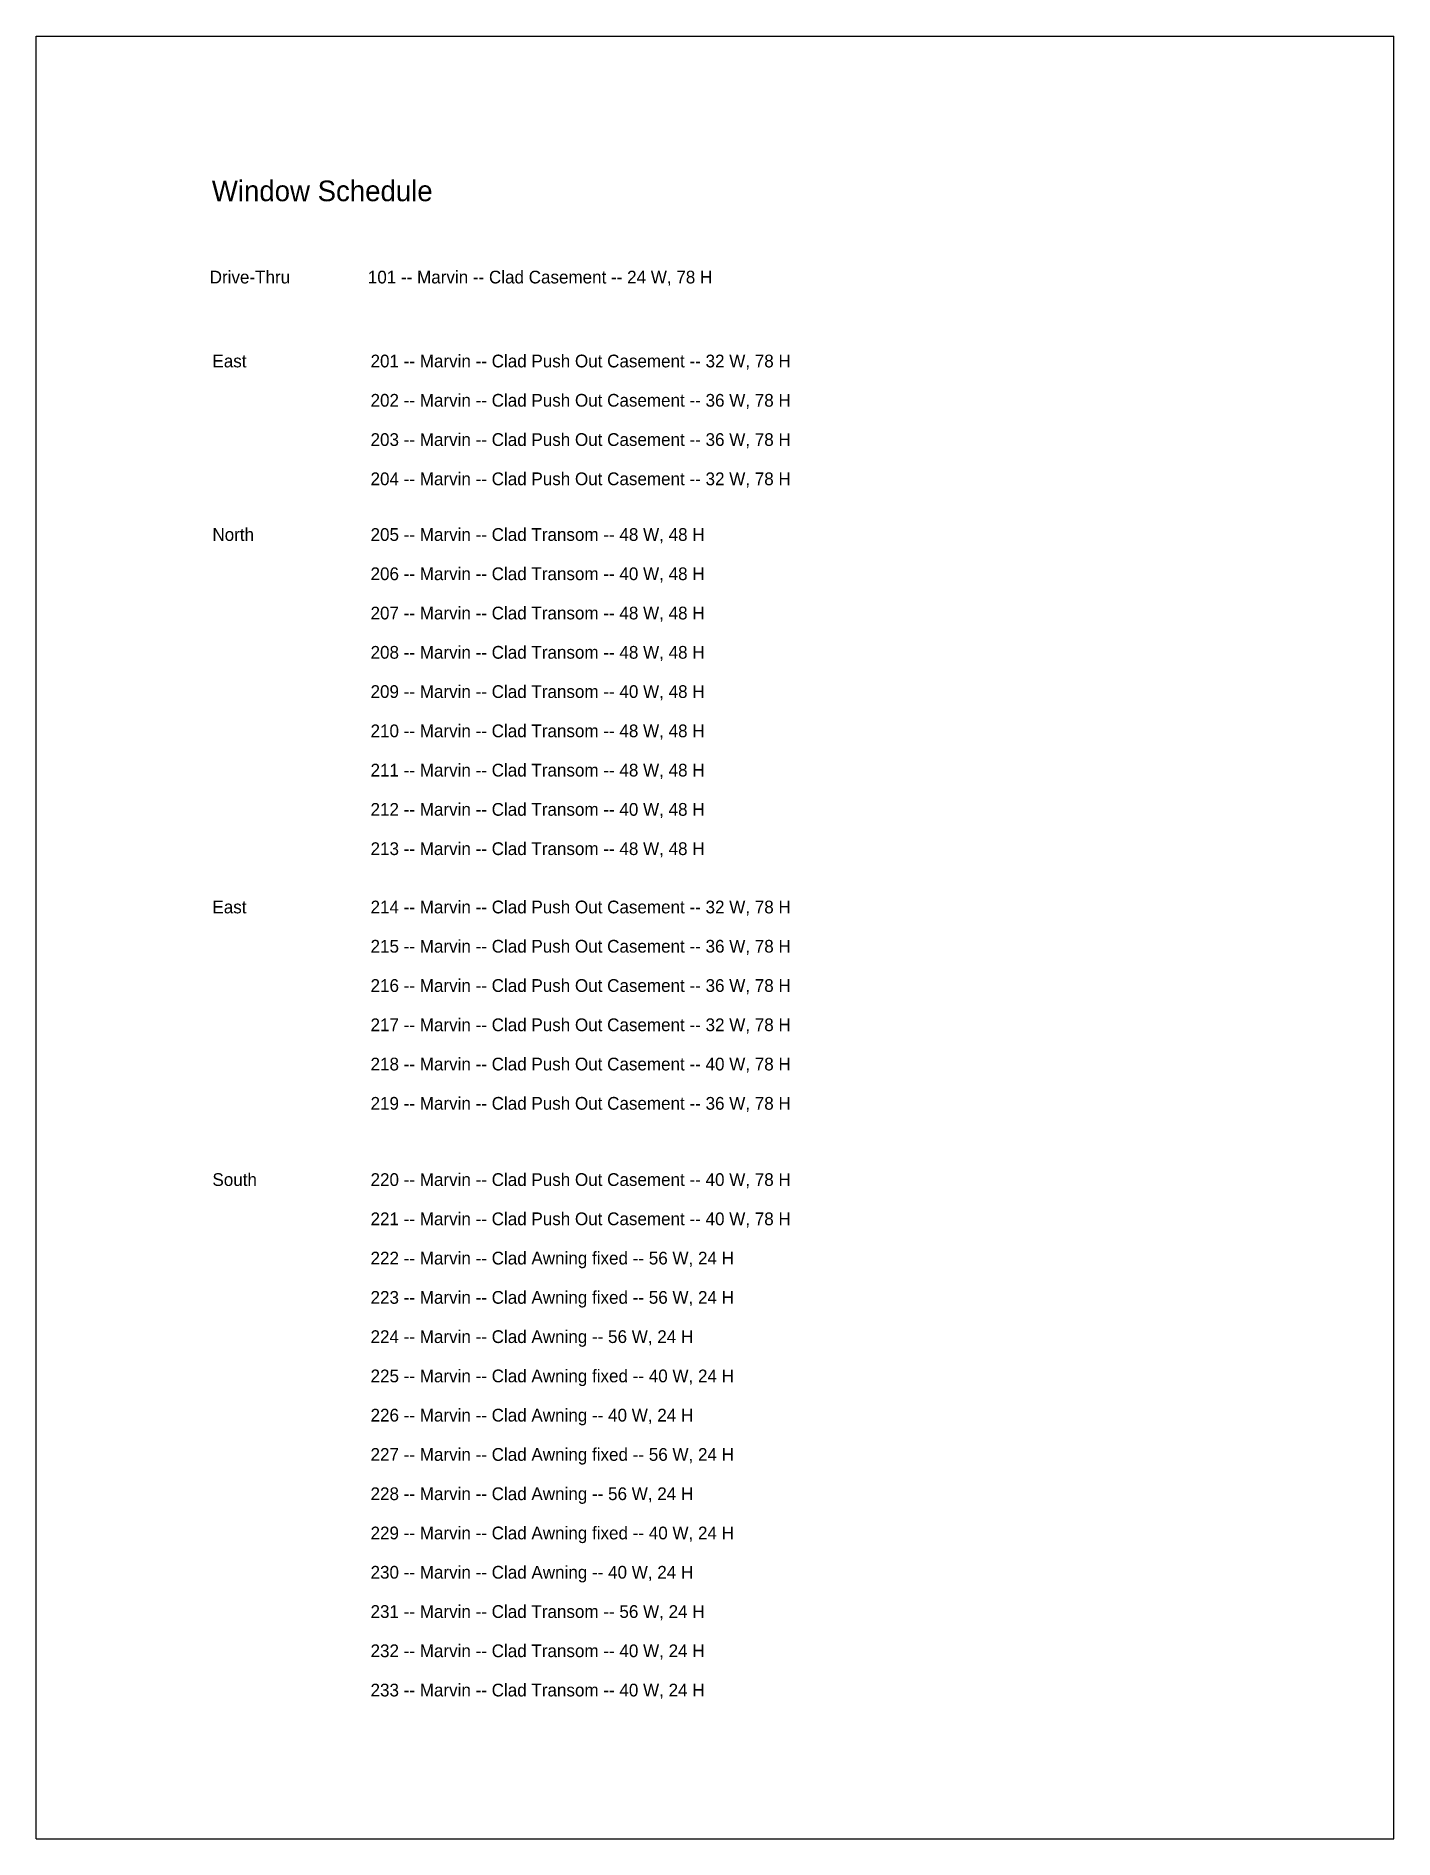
# Model space of a CAD drawing. Header units: inches. Extents: x 967 to 7501, y 257 to 3434.
# Drawn here: x 6996 to 7501, y 1861 to 2531 of the extents above; entities that cross this region are included whole.
import ezdxf

# ---------------------------------------------------------------- set-up
doc = ezdxf.new("R2010")
doc.units = ezdxf.units.IN
doc.header["$MEASUREMENT"] = 0
doc.layers.add('const', color=7, linetype='Continuous')

msp = doc.modelspace()

# ---------------------------------------------------------------- texts
at = {"layer": 'const', "attachment_point": 1}
for s, insert, char_height, width in [('Window Schedule', (7061.57, 2477.63), 7.6721, 2925.3552), ('Drive-Thru', (7060.78, 2444.13), 4.736, 1805.7748), ('101 -- Marvin -- Clad Casement -- 24 W, 78 H', (7119.59, 2444.13), 4.7359, 1805.7748), ('East', (7061.79, 2412.93), 4.736, 1805.7748), ('201 -- Marvin -- Clad Push Out Casement -- 32 W, 78 H', (7120.6, 2412.93), 4.7359, 1805.7748), ('202 -- Marvin -- Clad Push Out Casement -- 36 W, 78 H', (7120.6, 2398.33), 4.7359, 1805.7748), ('203 -- Marvin -- Clad Push Out Casement -- 36 W, 78 H', (7120.6, 2383.73), 4.7359, 1805.7748), ('204 -- Marvin -- Clad Push Out Casement -- 32 W, 78 H', (7120.6, 2369.14), 4.7359, 1805.7748), ('North', (7061.79, 2348.44), 4.736, 1805.7748), ('205 -- Marvin -- Clad Transom -- 48 W, 48 H', (7120.6, 2348.44), 4.7359, 1805.7748), ('206 -- Marvin -- Clad Transom -- 40 W, 48 H', (7120.6, 2333.85), 4.7359, 1805.7748), ('207 -- Marvin -- Clad Transom -- 48 W, 48 H', (7120.6, 2319.25), 4.7359, 1805.7748), ('208 -- Marvin -- Clad Transom -- 48 W, 48 H', (7120.6, 2304.65), 4.7359, 1805.7748), ('209 -- Marvin -- Clad Transom -- 40 W, 48 H', (7120.6, 2290.06), 4.7359, 1805.7748), ('210 -- Marvin -- Clad Transom -- 48 W, 48 H', (7120.6, 2275.46), 4.7359, 1805.7748), ('211 -- Marvin -- Clad Transom -- 48 W, 48 H', (7120.6, 2260.86), 4.7359, 1805.7748), ('212 -- Marvin -- Clad Transom -- 40 W, 48 H', (7120.6, 2246.27), 4.7359, 1805.7748), ('213 -- Marvin -- Clad Transom -- 48 W, 48 H', (7120.6, 2231.67), 4.7359, 1805.7748), ('East', (7061.79, 2209.99), 4.736, 1805.7748), ('214 -- Marvin -- Clad Push Out Casement -- 32 W, 78 H', (7120.6, 2209.99), 4.7359, 1805.7748), ('215 -- Marvin -- Clad Push Out Casement -- 36 W, 78 H', (7120.6, 2195.4), 4.7359, 1805.7748), ('216 -- Marvin -- Clad Push Out Casement -- 36 W, 78 H', (7120.6, 2180.8), 4.7359, 1805.7748), ('217 -- Marvin -- Clad Push Out Casement -- 32 W, 78 H', (7120.6, 2166.2), 4.7359, 1805.7748), ('218 -- Marvin -- Clad Push Out Casement -- 40 W, 78 H', (7120.6, 2151.61), 4.7359, 1805.7748), ('219 -- Marvin -- Clad Push Out Casement -- 36 W, 78 H', (7120.6, 2137.01), 4.7359, 1805.7748), ('South', (7061.79, 2108.67), 4.736, 1805.7748), ('220 -- Marvin -- Clad Push Out Casement -- 40 W, 78 H', (7120.6, 2108.67), 4.7359, 1805.7748), ('221 -- Marvin -- Clad Push Out Casement -- 40 W, 78 H', (7120.6, 2094.08), 4.7359, 1805.7748), ('222 -- Marvin -- Clad Awning fixed -- 56 W, 24 H', (7120.6, 2079.48), 4.7359, 1805.7748), ('223 -- Marvin -- Clad Awning fixed -- 56 W, 24 H', (7120.6, 2064.88), 4.7359, 1805.7748), ('224 -- Marvin -- Clad Awning -- 56 W, 24 H', (7120.6, 2050.29), 4.7359, 1805.7748), ('225 -- Marvin -- Clad Awning fixed -- 40 W, 24 H', (7120.6, 2035.69), 4.7359, 1805.7748), ('226 -- Marvin -- Clad Awning -- 40 W, 24 H', (7120.6, 2021.1), 4.7359, 1805.7748), ('227 -- Marvin -- Clad Awning fixed -- 56 W, 24 H', (7120.6, 2006.5), 4.7359, 1805.7748), ('228 -- Marvin -- Clad Awning -- 56 W, 24 H', (7120.6, 1991.9), 4.7359, 1805.7748), ('229 -- Marvin -- Clad Awning fixed -- 40 W, 24 H', (7120.6, 1977.31), 4.7359, 1805.7748), ('230 -- Marvin -- Clad Awning -- 40 W, 24 H', (7120.6, 1962.71), 4.7359, 1805.7748), ('231 -- Marvin -- Clad Transom -- 56 W, 24 H', (7120.6, 1948.11), 4.7359, 1805.7748), ('232 -- Marvin -- Clad Transom -- 40 W, 24 H', (7120.6, 1933.52), 4.7359, 1805.7748), ('233 -- Marvin -- Clad Transom -- 40 W, 24 H', (7120.6, 1918.92), 4.7359, 1805.7748)]:
    msp.add_mtext(s, dxfattribs=dict(at, insert=insert, char_height=char_height, width=width))

# ---------------------------------------------------------------- linework, layer by layer
for p, q in [((6996.19, 2531.35), (7501.2, 2531.35)), ((6996.19, 1861.22), (6996.19, 2531.35)), ((7501.2, 1861.22), (7501.2, 2531.35)), ((6996.19, 1861.22), (7501.2, 1861.22))]:
    msp.add_line(p, q)

msp.set_redraw_order([(e.dxf.handle, doc.entitydb.next_handle()) for e in msp.query("TEXT MTEXT ATTDEF DIMENSION ARC_DIMENSION")])  # texts and dimensions are drawn at this point

doc.saveas('drawing.dxf')
